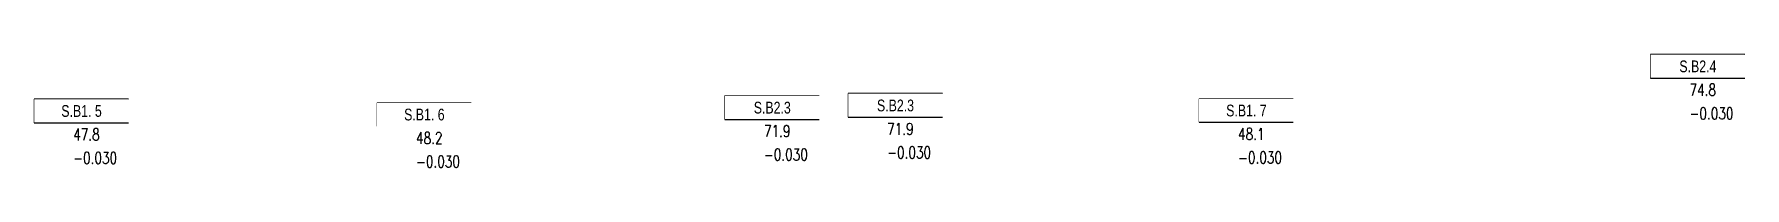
# Model space of a CAD drawing. Header units: millimetres. Extents: x -361702973 to 361248309, y -356458554 to 356543577.
# Drawn here: x -213367 to -170580, y 10167 to 12995 of the extents above; entities that cross this region are included whole.
import ezdxf
from ezdxf.enums import TextEntityAlignment as Align
from ezdxf.xclip import XClip

# ---------------------------------------------------------------- set-up
doc = ezdxf.new("R2010")
doc.units = ezdxf.units.MM
doc.header["$LTSCALE"] = 100
doc.header["$MEASUREMENT"] = 0
doc.header["$XCLIPFRAME"] = 0
doc.set_wipeout_variables(frame=1)
doc.layers.add('A-ANNO-ROOM', color=50, linetype='Continuous')
doc.layers.add('dien tich thong thuy', color=3, linetype='Continuous')
for name, color, linetype, lineweight in [('KT-Chuviet', 255, 'Continuous', 15), ('KT-Net thay', 7, 'Continuous', 15), ('KT-Net truc', 18, 'Continuous', 15)]:
    doc.layers.add(name, color=color, linetype=linetype, lineweight=lineweight)
doc.styles.add('220126_HDN_HBA typical plan$0$211210_HDN_HBA_TYPICAL PLAN CORE OPT 1$0$HBA-Text', font='GOTHIC.TTF')
doc.styles.add('font unicode ccu', font='arial.ttf')
doc.styles.add('ROMANS', font='ROMANS.SHX')

# ---------------------------------------------------------------- blocks, each defined once
blk = doc.blocks.new('TAG CAO DO SAN')
at = {"layer": 'KT-Net thay', "flags": 128}
blk.add_lwpolyline([(1526701.778855525, -266095.2298759429), (1526701.778855525, -266566.6584041911), (1527644.63591202, -266566.6584041911), (1527644.63591202, -266095.2298759429)], close=True, dxfattribs=at)
blk.add_wipeout([(1526701.778855525, -266095.2298759429), (1527644.6359120198, -266095.2298759429), (1527644.6359120198, -266566.65840419114), (1526701.778855525, -266566.65840419114)]).dxf.layer = 'KT-Net thay'
for points in [[(1526701.778855525, -266330.9441400666), (1527644.63591202, -266330.9441400666)], [(1526701.778855525, -266566.6584041911), (1527644.63591202, -266566.6584041911)]]:
    blk.add_lwpolyline(points, dxfattribs=at)
at = {"layer": 'KT-Chuviet', "color": 31, "style": 'ROMANS', "width": 0.75}
blk.add_text('DTTT:', height=117.8571320618522, dxfattribs=at).set_placement((1526748.92170835, -266507.8139601254))
at = {"layer": 'KT-Chuviet', "color": 31, "style": 'font unicode ccu', "width": 0.75}
blk.add_attdef('TÊNPHÒNG', text='', height=117.85713, dxfattribs=at).set_placement((1527175.308820772, -266213.4467624734), align=Align.MIDDLE_CENTER)
at = {"layer": 'KT-Chuviet', "color": 31, "ltscale": 15, "style": 'ROMANS', "width": 0.75, "flags": 8}
blk.add_attdef('CAO-DO', (1527091.943339912, -266507.7298381611), '', height=117.8571320618522, dxfattribs=at)
blk = doc.blocks.new('A$C418F5BC8')
at = {"layer": 'A-ANNO-ROOM', "insert": (648.1133449638728, 1090.790118377889), "char_height": 600, "attachment_point": 2, "rotation": 50.44882673977027, "style": '220126_HDN_HBA typical plan$0$211210_HDN_HBA_TYPICAL PLAN CORE OPT 1$0$HBA-Text'}
blk.add_mtext_dynamic_manual_height_columns('SL-S', width=722857412.8743668, gutter_width=9765.624999999996, heights=[0], dxfattribs=at)
blk = doc.blocks.new('A$C1AAC5519')
at = {"layer": 'A-ANNO-ROOM', "insert": (772.955269176513, 1216.574747113511), "char_height": 600, "attachment_point": 2, "rotation": 50.44882673977027, "style": '220126_HDN_HBA typical plan$0$211210_HDN_HBA_TYPICAL PLAN CORE OPT 1$0$HBA-Text'}
blk.add_mtext_dynamic_manual_height_columns('1-BR', width=722857412.8743668, gutter_width=9765.624999999996, heights=[0], dxfattribs=at)
blk = doc.blocks.new('A$C2A6C5140')
at = {"layer": 'A-ANNO-ROOM', "insert": (731.4497625969816, 1190.0169191678, 0.0003277973379295924), "char_height": 600, "attachment_point": 2, "rotation": 50.44882673977027, "style": '220126_HDN_HBA typical plan$0$211210_HDN_HBA_TYPICAL PLAN CORE OPT 1$0$HBA-Text'}
blk.add_mtext_dynamic_manual_height_columns('2-BR', width=722857412.8743668, gutter_width=9765.624999999996, heights=[0], dxfattribs=at)
blk = doc.blocks.new('A$C5388591E')
at = {"layer": 'A-ANNO-ROOM', "insert": (894.3001998505497, 842.1987865094561, 0.0004622000541105721), "char_height": 600, "attachment_point": 2, "rotation": 1.4064704596368105, "style": '220126_HDN_HBA typical plan$0$211210_HDN_HBA_TYPICAL PLAN CORE OPT 1$0$HBA-Text'}
blk.add_mtext_dynamic_manual_height_columns('3-BR', width=722857412.8743668, gutter_width=9765.624999999996, heights=[0], dxfattribs=at)
blk = doc.blocks.new('A$C21AF0CCA')
at = {"layer": 'A-ANNO-ROOM', "insert": (1197.56892258345, 814.6835720778872), "char_height": 600, "attachment_point": 2, "rotation": 0.10542954816276216, "style": '220126_HDN_HBA typical plan$0$211210_HDN_HBA_TYPICAL PLAN CORE OPT 1$0$HBA-Text'}
blk.add_mtext_dynamic_manual_height_columns('1-BR+', width=722857412.8743668, gutter_width=9765.624999999996, heights=[0], dxfattribs=at)

msp = doc.modelspace()

# ---------------------------------------------------------------- block references
at = {"layer": 'A-ANNO-ROOM'}
for p in [(-193366.6029767873, 192837.9996409905, 5.460855537377236e-05), (-194725.1126339572, 187914.7636662904, 5.460855537377236e-05), (-204628.500881133, 156603.4286092457, 5.461079910308954e-05), (-263479.6090599558, 50485.12915140932, 5.460850030168077e-05), (-269121.1781233152, 49296.5544193383, 5.460850030168077e-05), (-249390.2929153891, 45734.43883928895, 5.460850030168077e-05), (-231828.0778406897, 44407.82273046864, 5.460832008522107e-05), (-260545.3674363113, 42210.52099001262, 5.460850030168077e-05), (-266005.9544405445, 40714.37009385967, 5.460850030168077e-05), (-231175.8712175231, 40645.45605562796, 5.460850030168077e-05), (-228303.7210763374, 35687.765146195, 5.460832008522128e-05)]:
    msp.add_blockref('A$C21AF0CCA', p, dxfattribs=at)
at = {"layer": 'dien tich thong thuy'}
for name, p, rotation in [('A$C2A6C5140', (-235738.0721845079, 62244.32288491951, 3.214423980650787e-05), 310.9576437198666), ('A$C2A6C5140', (-226971.972951604, 58672.53392838872, 1.895367564819208e-05), 310.9576437198666), ('A$C2A6C5140', (-182858.1837168724, 33888.05154022964, 0.000178988243818107), 310.9576437198666), ('A$C2A6C5140', (-203396.9752949114, 23120.58807031136, 0.0001030398263186841), 310.9576437198666), ('A$C2A6C5140', (-180585.3237963979, 23151.33387848926, 0.000178988243818107), 310.9576437198666), ('A$C2A6C5140', (-196571.0380073554, 22922.69606213347, 0.000178988243818107), 310.9576437198666), ('A$C418F5BC8', (-247792.2532073302, 59981.48598654423, -1.001597833679712e-05), 309.6632197063607), ('A$C418F5BC8', (-251962.2979944813, 57974.75306764379, -1.001597833679712e-05), 309.6632197063607), ('A$C418F5BC8', (-255726.2573242666, 56926.2422651329, -1.001597833679712e-05), 309.6632197063607), ('A$C418F5BC8', (-259675.3290057395, 55322.63898630807, -1.001597833679712e-05), 309.6632197063607), ('A$C1AAC5519', (-244712.9849651629, 48430.23954045825, 0.0003723829774320968), 309.6566028083925), ('A$C1AAC5519', (-223357.5065853495, 48059.78935259463, 0.0005547181599990354), 309.6566028083925), ('A$C1AAC5519', (-221487.8086388012, 45005.57789840109, 0.0003723828570649432), 309.6566028083925), ('A$C418F5BC8', (-197487.0809651244, 33411.4671110799, -1.001597833679712e-05), 309.6632197063607), ('A$C418F5BC8', (-193448.7475272998, 33349.36583146098, -1.001597833679712e-05), 309.6632197063607), ('A$C418F5BC8', (-206278.2197520126, 33163.06303948996, -1.001597833679712e-05), 309.6632197063607), ('A$C418F5BC8', (-201711.797739714, 33256.21495891846, -1.001597833679712e-05), 309.6632197063607), ('A$C1AAC5519', (-271599.8972878471, 39640.33326624559, 0.0003723828655667127), 309.6566028083925), ('A$C418F5BC8', (-226889.0124284044, 31090.29572592763, -1.001597833679712e-05), 309.6632197063607), ('A$C1AAC5519', (-217339.68294671, 23702.2762728755, -0.3423708923741385), 309.6566028083925), ('A$C1AAC5519', (-211634.5547104646, 23442.24319922904, 0.0003723828655667127), 309.6566028083925), ('A$C1AAC5519', (-187964.0545017801, 23164.08220845302, 0.0003723828655667127), 309.6566028083925)]:
    msp.add_blockref(name, p, dxfattribs=dict(at, rotation=rotation))
for name, p in [('A$C418F5BC8', (-197463.7292652081, 182913.4540568058, 9.919419487628366e-05)), ('A$C418F5BC8', (-200258.9907205751, 179138.6891211519, 4.458552763712727e-05)), ('A$C2A6C5140', (-188160.0390614129, 177105.642765429, 9.919419487628366e-05)), ('A$C418F5BC8', (-200994.9430359419, 174771.894767079, 4.458552763712727e-05)), ('A$C2A6C5140', (-234759.4766391878, 172444.9136382493, 4.458552763712727e-05)), ('A$C418F5BC8', (-200719.9128290097, 170423.8323274105, 4.458552763712727e-05)), ('A$C2A6C5140', (-190797.8283776039, 169517.5067573905, 9.919419487628366e-05)), ('A$C1AAC5519', (-230167.9898228928, 167012.0323451896, 0.0003723828655667197)), ('A$C418F5BC8', (-202290.0123814641, 165833.5958576689, 9.919419487628366e-05)), ('A$C1AAC5519', (-241412.7857485664, 165333.8017953324, 0.0003723828655667197)), ('A$C418F5BC8', (-226321.6487100684, 164849.0004456656, 4.458552763712727e-05)), ('A$C418F5BC8', (-223174.4637594427, 162010.1787619262, 0.05488942016446244)), ('A$C418F5BC8', (-203583.8919471729, 161846.927602817, 4.458552763712727e-05)), ('A$C418F5BC8', (-244807.1773967599, 161329.3218979316, 0.05488941081008353)), ('A$C2A6C5140', (-193344.5366901597, 160504.8948145737, 9.919419487628366e-05)), ('A$C418F5BC8', (-219934.1653648383, 159334.2093209107, 0.05488940151768119)), ('A$C1AAC5519', (-248428.8589248053, 157037.2006521042, 0.0003723828655667197)), ('A$C1AAC5519', (-252286.3459864925, 152336.1708680308, 0.02738517669695963)), ('A$C2A6C5140', (-195752.5445711951, 151816.0180695198, 4.458552763712727e-05)), ('A$C418F5BC8', (-228142.1604593961, 149140.0456224125, 0.05488939420954132)), ('A$C1AAC5519', (-255923.8224010994, 147682.0149176453, 0.0004269909932618908)), ('A$C418F5BC8', (-224737.6489350568, 146340.2200414557, 0.05488939420954583)), ('A$C2A6C5140', (-198038.3940573054, 144980.9671920894, 4.458552763712727e-05)), ('A$C418F5BC8', (-221724.5828443308, 144236.942033412, 4.458552763895914e-05)), ('A$C1AAC5519', (-260576.8913636276, 142107.7025675907, 0.027822102169103)), ('A$C418F5BC8', (-245667.6157152384, 140788.472051876, 9.916924510345083e-05)), ('A$C418F5BC8', (-263605.4986913943, 138503.2694156115, 0.05488941081008353)), ('A$C2A6C5140', (-199977.0465312221, 137220.1243192966, 9.919419487628366e-05)), ('A$C418F5BC8', (-247616.0924330471, 136995.8708936881, 4.458552763712727e-05)), ('A$C418F5BC8', (-266636.7078710849, 135433.6128811316, 4.458552763712727e-05)), ('A$C1AAC5519', (-268569.1861684484, 131058.0044733415, 0.0003723828655667197)), ('A$C418F5BC8', (-252583.1748971227, 130659.4905633791, 9.92039971646407e-05)), ('A$C418F5BC8', (-256446.2619547517, 127486.843743643, 4.458552763712727e-05)), ('A$C418F5BC8', (-258902.9768848096, 124459.8911733059, 0.05488941081005369)), ('A$C2A6C5140', (-265461.1614808204, 122023.7036381988, 0.02705737929207316)), ('A$C5388591E', (-193808.7999730141, 199941.1790572023, 4.458570785358675e-05)), ('A$C5388591E', (-210573.5526519337, 135718.1497136029, 9.91946273371655e-05)), ('A$C5388591E', (-276921.94039411, 49051.50231821807, -1.001579812033762e-05)), ('A$C5388591E', (-224277.5649896398, 23412.81915787171, 4.458552763712727e-05))]:
    msp.add_blockref(name, p, dxfattribs=at)

# ---------------------------------------------------------------- next in the draw order: block references
at = {"layer": 'KT-Net truc'}
ref = msp.add_blockref('TAG CAO DO SAN', (-3989691.29223898, 678232.781022357, -7.594841749942289e-05), dxfattribs=dict(at, xscale=2.5, yscale=2.5, zscale=2.5))
XClip(ref).set_block_clipping_path([(1526674.1636322693, -266330.944140067), (1527644.6359120195, -266095.2298759429)])
ref.add_attrib('CAO-DO', '74.8', (-171961.4338891982, 11963.45642695413, -7.594841749942289e-05), dxfattribs={"layer": 'KT-Chuviet', "color": 31, "ltscale": 15, "height": 294.6428301546305, "style": 'ROMANS', "width": 0.7500000000000001})
ref.add_attrib('CAO-DO', '-0.030', (-171961.4338891982, 11374.17076664488, -7.594841749942289e-05), dxfattribs={"layer": 'KT-Chuviet', "color": 31, "ltscale": 15, "height": 294.6428301546305, "style": 'ROMANS', "width": 0.7500000000000001})
ref.add_attrib('TÊNPHÒNG', 'S.B2.4', dxfattribs={"layer": 'KT-Chuviet', "color": 31, "height": 294.642825, "style": 'font unicode ccu', "width": 0.7500000000000001}).set_placement((-171753.0201870471, 12699.16411617328, -7.594841749942289e-05), align=Align.MIDDLE_CENTER)
ref = msp.add_blockref('TAG CAO DO SAN', (-4009761.066559464, 677253.1787731687, -7.594857169051269e-05), dxfattribs=dict(at, xscale=2.5, yscale=2.5, zscale=2.5))
XClip(ref).set_block_clipping_path([(1526674.1636322693, -266330.944140067), (1527644.6359120198, -266095.2298759429)])
ref.add_attrib('CAO-DO', '71.9', (-192031.2082096826, 10983.85417776581, -7.594857169051269e-05), dxfattribs={"layer": 'KT-Chuviet', "color": 31, "ltscale": 15, "height": 294.6428301546305, "style": 'ROMANS', "width": 0.7500000000000001})
ref.add_attrib('CAO-DO', '-0.030', (-192031.2082096826, 10394.56851745656, -7.594857169051269e-05), dxfattribs={"layer": 'KT-Chuviet', "color": 31, "ltscale": 15, "height": 294.6428301546305, "style": 'ROMANS', "width": 0.7500000000000001})
ref.add_attrib('TÊNPHÒNG', 'S.B2.3', dxfattribs={"layer": 'KT-Chuviet', "color": 31, "height": 294.642825, "style": 'font unicode ccu', "width": 0.7500000000000001}).set_placement((-191822.7945075314, 11719.56186698496, -7.594857169051269e-05), align=Align.MIDDLE_CENTER)
ref = msp.add_blockref('TAG CAO DO SAN', (-4030121.046850197, 677114.8860556319, -0.0002278450462559954), dxfattribs=dict(at, xscale=2.5, yscale=2.5, zscale=2.5))
XClip(ref).set_block_clipping_path([(1526674.1636322693, -266330.944140067), (1527644.6359120198, -266095.2298759429)])
ref.add_attrib('CAO-DO', '47.8', (-212391.1885004156, 10845.56146022899, -0.0002278450462559954), dxfattribs={"layer": 'KT-Chuviet', "color": 31, "ltscale": 15, "height": 294.6428301546305, "style": 'ROMANS', "width": 0.7500000000000001})
ref.add_attrib('CAO-DO', '-0.030', (-212391.1885004156, 10256.27579991973, -0.0002278450462559954), dxfattribs={"layer": 'KT-Chuviet', "color": 31, "ltscale": 15, "height": 294.6428301546305, "style": 'ROMANS', "width": 0.7500000000000001})
ref.add_attrib('TÊNPHÒNG', 'S.B1. 5', dxfattribs={"layer": 'KT-Chuviet', "color": 31, "height": 294.642825, "style": 'font unicode ccu', "width": 0.7500000000000001}).set_placement((-212182.7747982645, 11581.26914944814, -0.0002278450462559954), align=Align.MIDDLE_CENTER)
ref = msp.add_blockref('TAG CAO DO SAN', (-4021545.853443767, 677025.4731974285, -0.0001518969208386321), dxfattribs=dict(at, xscale=2.5, yscale=2.5, zscale=2.5))
XClip(ref).set_block_clipping_path([(1526674.1636322693, -266330.9441400666), (1527644.6359120195, -266095.2298759429)])
ref.add_attrib('CAO-DO', '48.2', (-203815.9950939861, 10756.14860202562, -0.0001518969208386321), dxfattribs={"layer": 'KT-Chuviet', "color": 31, "ltscale": 15, "height": 294.6428301546305, "style": 'ROMANS', "width": 0.7500000000000001})
ref.add_attrib('CAO-DO', '-0.030', (-203815.9950939861, 10166.86294171637, -0.0001518969208386321), dxfattribs={"layer": 'KT-Chuviet', "color": 31, "ltscale": 15, "height": 294.6428301546305, "style": 'ROMANS', "width": 0.7500000000000001})
ref.add_attrib('TÊNPHÒNG', 'S.B1. 6', dxfattribs={"layer": 'KT-Chuviet', "color": 31, "height": 294.642825, "style": 'font unicode ccu', "width": 0.7500000000000001}).set_placement((-203607.5813918349, 11491.85629124477, -0.0001518969208386321), align=Align.MIDDLE_CENTER)
ref = msp.add_blockref('TAG CAO DO SAN', (-4012843.411159422, 677199.0485959083, -0.000227845338338055), dxfattribs=dict(at, xscale=2.5, yscale=2.5, zscale=2.5))
XClip(ref).set_block_clipping_path([(1526674.1636322693, -266330.944140067), (1527644.6359120198, -266095.2298759429)])
ref.add_attrib('CAO-DO', '71.9', (-195113.5528096409, 10929.72400050542, -0.000227845338338055), dxfattribs={"layer": 'KT-Chuviet', "color": 31, "ltscale": 15, "height": 294.6428301546305, "style": 'ROMANS', "width": 0.7500000000000001})
ref.add_attrib('CAO-DO', '-0.030', (-195113.5528096409, 10340.43834019617, -0.000227845338338055), dxfattribs={"layer": 'KT-Chuviet', "color": 31, "ltscale": 15, "height": 294.6428301546305, "style": 'ROMANS', "width": 0.7500000000000001})
ref.add_attrib('TÊNPHÒNG', 'S.B2.3', dxfattribs={"layer": 'KT-Chuviet', "color": 31, "height": 294.642825, "style": 'font unicode ccu', "width": 0.7500000000000001}).set_placement((-194905.1391074898, 11665.43168972457, -0.000227845338338055), align=Align.MIDDLE_CENTER)
ref = msp.add_blockref('TAG CAO DO SAN', (-4000984.015659141, 677126.8768442773, -0.0003165527762620419), dxfattribs=dict(at, xscale=2.5, yscale=2.5, zscale=2.5))
XClip(ref).set_block_clipping_path([(1526674.1636322693, -266330.944140067), (1527644.6359120195, -266095.2298759429)])
ref.add_attrib('CAO-DO', '48.1', (-183254.1573093596, 10857.55224887437, -0.0003165527762620419), dxfattribs={"layer": 'KT-Chuviet', "color": 31, "ltscale": 15, "height": 294.6428301546305, "style": 'ROMANS', "width": 0.7500000000000001})
ref.add_attrib('CAO-DO', '-0.030', (-183254.1573093596, 10268.26658856511, -0.0003165527762620419), dxfattribs={"layer": 'KT-Chuviet', "color": 31, "ltscale": 15, "height": 294.6428301546305, "style": 'ROMANS', "width": 0.7500000000000001})
ref.add_attrib('TÊNPHÒNG', 'S.B1. 7', dxfattribs={"layer": 'KT-Chuviet', "color": 31, "height": 294.642825, "style": 'font unicode ccu', "width": 0.7500000000000001}).set_placement((-183045.7436072084, 11593.25993809352, -0.0003165527762620419), align=Align.MIDDLE_CENTER)

doc.saveas('drawing.dxf')
